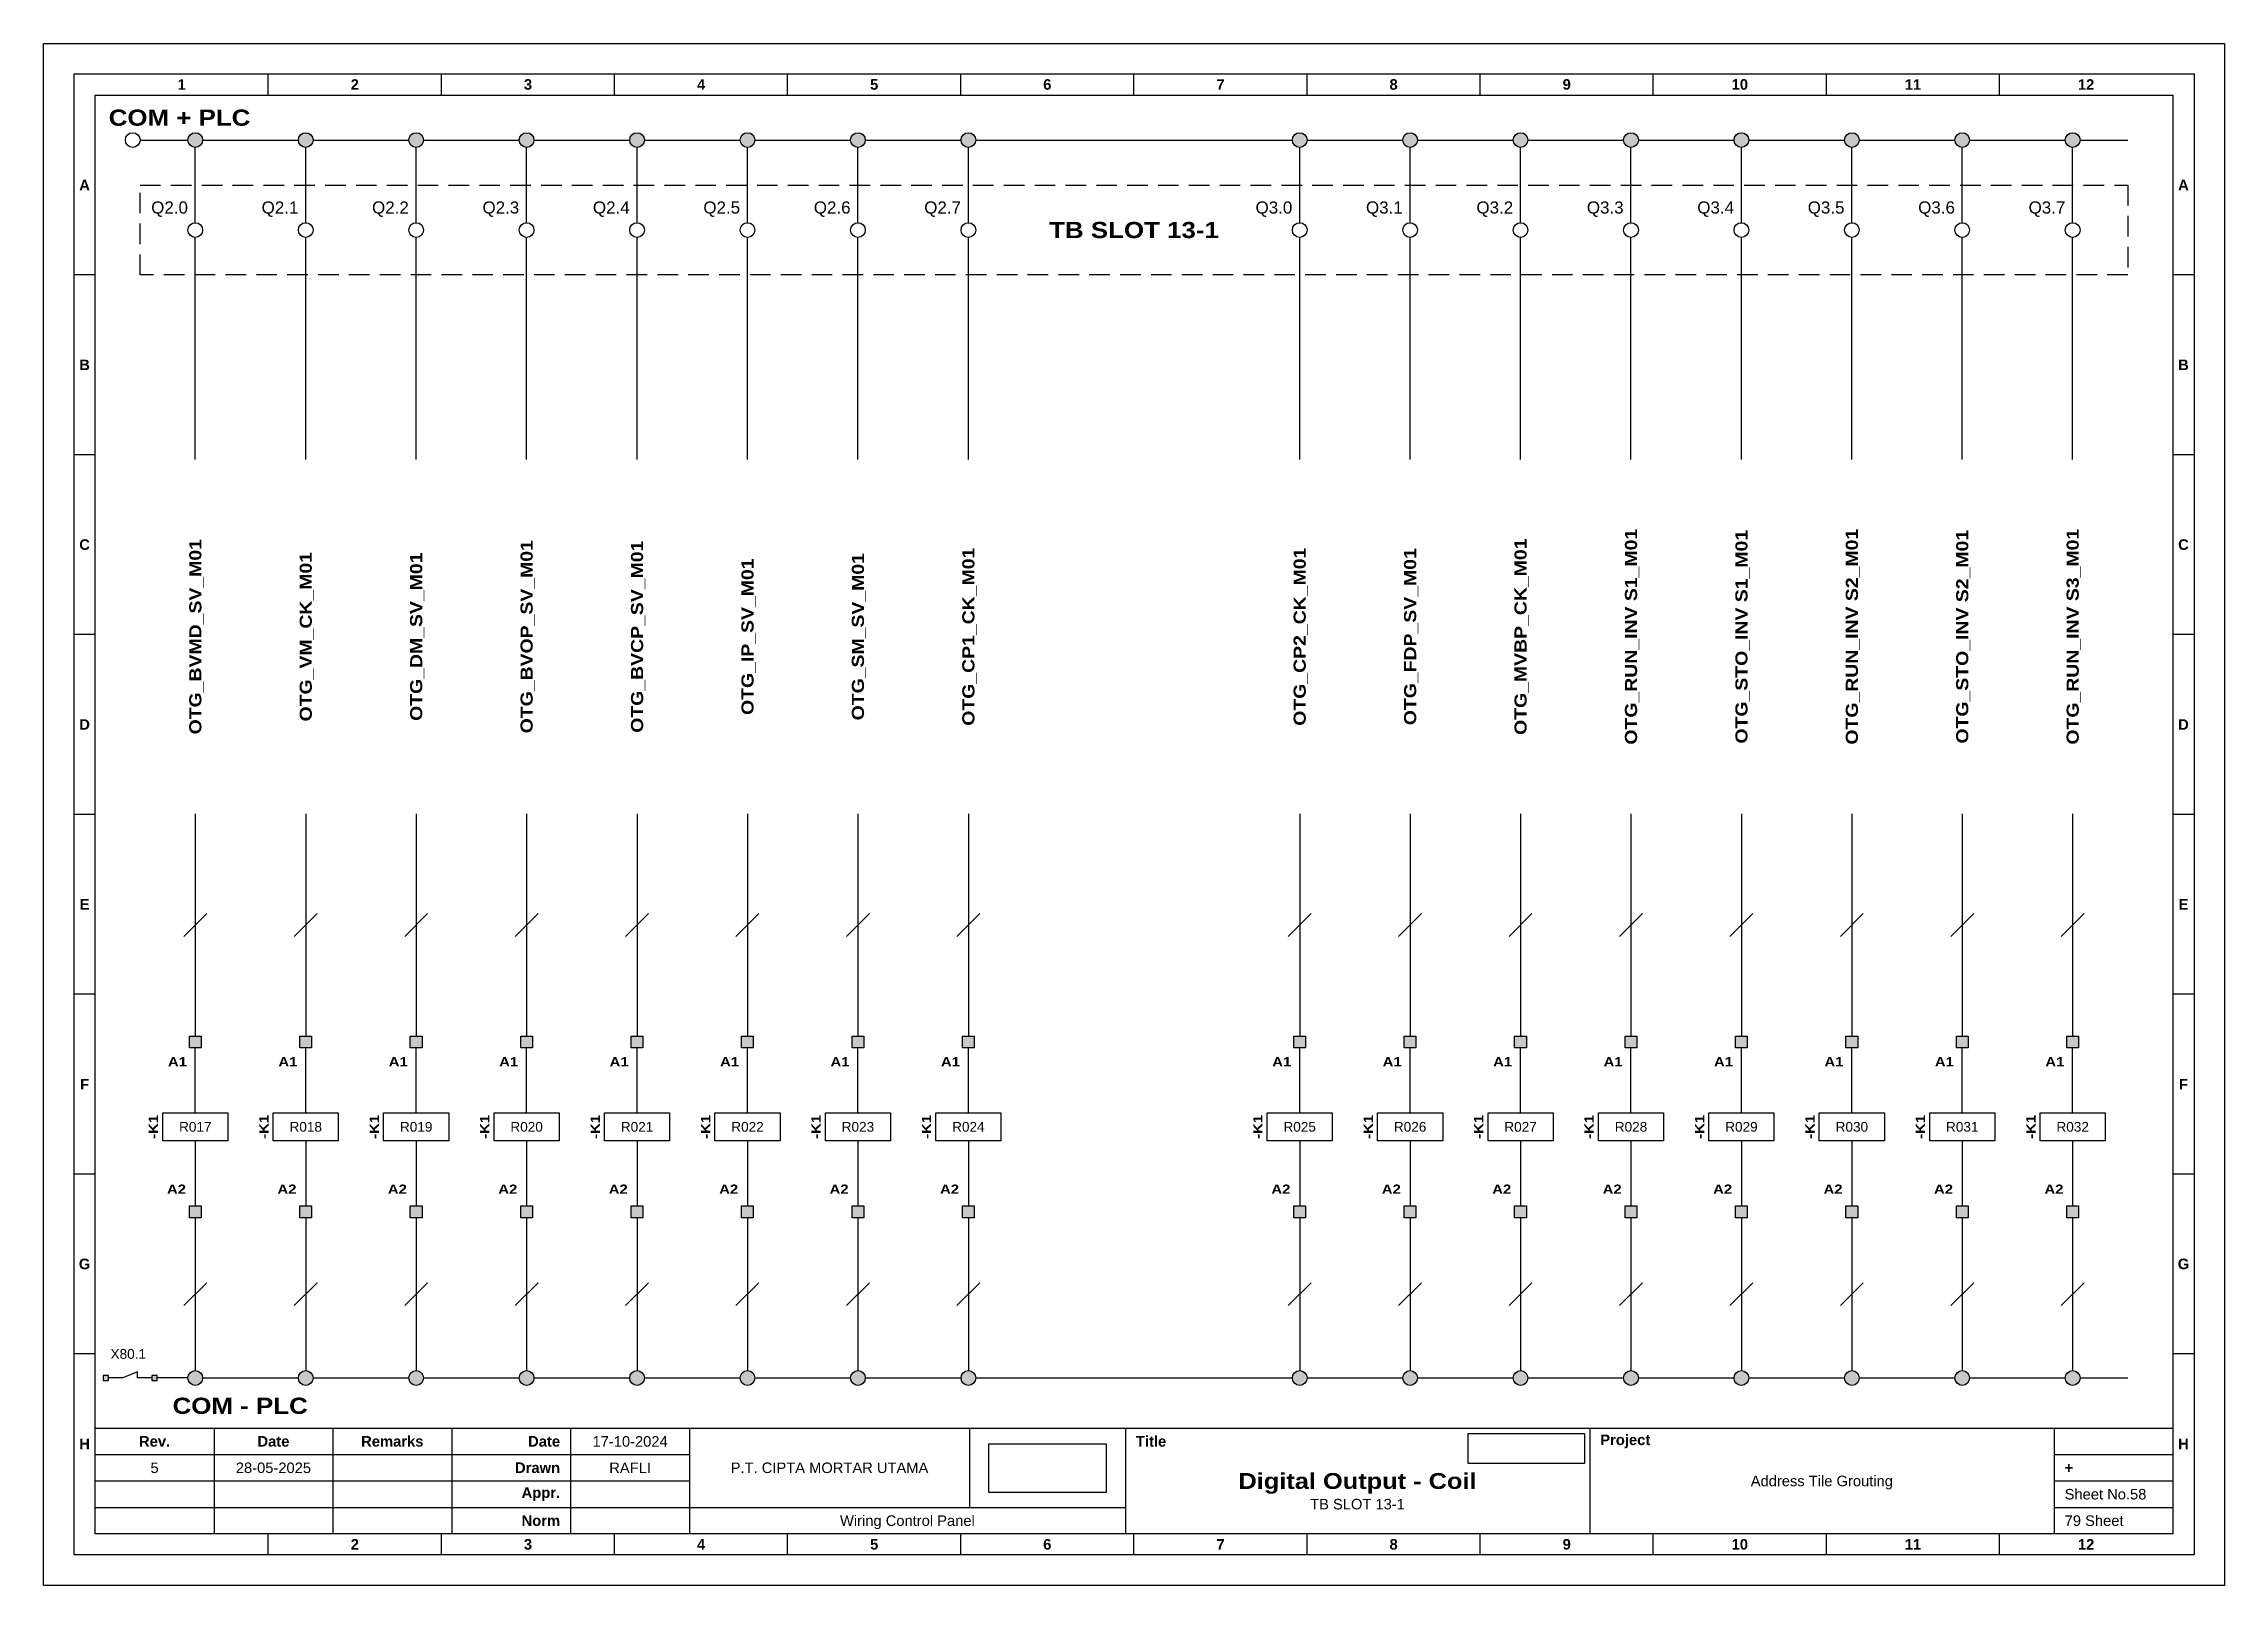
# Model space of a CAD drawing. Header units: millimetres. Extents: x 1018 to 2216, y 1079 to 1731.
# Drawn here: x 1327.2 to 1596.6, y 1540.7 to 1731.1 of the extents above; entities that cross this region are included whole.
import ezdxf
from ezdxf.enums import TextEntityAlignment as Align

# ---------------------------------------------------------------- set-up
doc = ezdxf.new("R2010")
doc.units = ezdxf.units.MM
doc.linetypes.add('HIDDEN', pattern=[9.525, 6.35, -3.175])
doc.styles.add('Bold', font='ariblk.ttf', dxfattribs={"height": 25.4})
doc.styles.get("Standard").update_dxf_attribs({"font": 'arial.ttf'})
picture_1 = doc.add_image_def('image1.png', size_in_pixel=(2048, 847))
picture_2 = doc.add_image_def('image2.png', size_in_pixel=(2092, 542))

msp = doc.modelspace()

# ---------------------------------------------------------------- texts
at = {"ltscale": 500, "style": 'Bold'}
for s, p in [('COM + PLC', (1335.25, 1721.97)), ('COM - PLC', (1343.14, 1562.88))]:
    msp.add_text(s, height=2, dxfattribs=at).set_placement(p, align=Align.MIDDLE_LEFT)
at = {"ltscale": 500}
for s, p in [('Q2.0', (1345.04, 1710.87)), ('Q2.1', (1358.68, 1710.87)), ('Q2.2', (1372.32, 1710.87)), ('Q2.3', (1385.96, 1710.87)), ('Q2.4', (1399.6, 1710.87)), ('Q2.5', (1413.24, 1710.87)), ('Q2.6', (1426.88, 1710.87)), ('Q2.7', (1440.52, 1710.87)), ('Q3.0', (1481.44, 1710.87)), ('Q3.1', (1495.08, 1710.87)), ('Q3.2', (1508.72, 1710.87)), ('Q3.3', (1522.36, 1710.87)), ('Q3.4', (1536, 1710.87)), ('Q3.5', (1549.64, 1710.87)), ('Q3.6', (1563.28, 1710.87)), ('Q3.7', (1576.92, 1710.87))]:
    msp.add_text(s, height=1.5, dxfattribs=at).set_placement(p, align=Align.MIDDLE_RIGHT)
at = {"ltscale": 500, "style": 'Bold'}
msp.add_text('TB SLOT 13-1', height=2, dxfattribs=at).set_placement((1461.89, 1708.09), align=Align.MIDDLE_CENTER)
for s, height, p in [('OTG_RUN_INV S1_M01', 1.5, (1523.27, 1657.86)), ('OTG_STO_INV S1_M01', 1.5, (1536.91, 1657.86)), ('OTG_RUN_INV S2_M01', 1.5, (1550.55, 1657.86)), ('OTG_STO_INV S2_M01', 1.5, (1564.18, 1657.86)), ('OTG_RUN_INV S3_M01', 1.5, (1577.82, 1657.86)), ('OTG_BVMD_SV_M01', 1.5, (1345.95, 1657.86)), ('OTG_VM_CK_M01', 1.5, (1359.59, 1657.86)), ('OTG_DM_SV_M01', 1.5, (1373.23, 1657.86)), ('OTG_BVOP_SV_M01', 1.5, (1386.87, 1657.86)), ('OTG_BVCP_SV_M01', 1.5, (1400.51, 1657.86)), ('OTG_IP_SV_M01', 1.5, (1414.15, 1657.86)), ('OTG_SM_SV_M01', 1.5, (1427.79, 1657.86)), ('OTG_CP1_CK_M01', 1.5, (1441.43, 1657.86)), ('OTG_CP2_CK_M01', 1.5, (1482.35, 1657.86)), ('OTG_FDP_SV_M01', 1.5, (1495.99, 1657.86)), ('OTG_MVBP_CK_M01', 1.5, (1509.63, 1657.86)), ('-K1', 1.149, (1340.78, 1597.33)), ('-K1', 1.149, (1354.42, 1597.33)), ('-K1', 1.149, (1368.06, 1597.33)), ('-K1', 1.149, (1381.7, 1597.33)), ('-K1', 1.149, (1395.34, 1597.33)), ('-K1', 1.149, (1408.98, 1597.33)), ('-K1', 1.149, (1422.62, 1597.33)), ('-K1', 1.149, (1436.26, 1597.33)), ('-K1', 1.149, (1477.18, 1597.33)), ('-K1', 1.149, (1490.82, 1597.33)), ('-K1', 1.149, (1504.46, 1597.33)), ('-K1', 1.149, (1518.1, 1597.33)), ('-K1', 1.149, (1531.74, 1597.33)), ('-K1', 1.149, (1545.38, 1597.33)), ('-K1', 1.149, (1559.02, 1597.33)), ('-K1', 1.149, (1572.66, 1597.33))]:
    msp.add_text(s, height=height, rotation=90, dxfattribs=at).set_placement(p, align=Align.MIDDLE_CENTER)
for p in [(1344.92, 1605.94), (1358.56, 1605.94), (1372.19, 1605.94), (1385.83, 1605.94), (1399.47, 1605.94), (1413.11, 1605.94), (1426.75, 1605.94), (1440.39, 1605.94), (1481.31, 1605.94), (1494.95, 1605.94), (1508.59, 1605.94), (1522.23, 1605.94), (1535.87, 1605.94), (1549.51, 1605.94), (1563.15, 1605.94), (1576.79, 1605.94)]:
    msp.add_text('A1', height=1.149, dxfattribs=at).set_placement(p, align=Align.TOP_RIGHT)
at = {"ltscale": 500}
for s, p in [('R017', (1345.95, 1597.33)), ('R018', (1359.59, 1597.33)), ('R019', (1373.23, 1597.33)), ('R020', (1386.87, 1597.33)), ('R021', (1400.51, 1597.33)), ('R022', (1414.15, 1597.33)), ('R023', (1427.79, 1597.33)), ('R024', (1441.43, 1597.33)), ('R025', (1482.35, 1597.33)), ('R026', (1495.99, 1597.33)), ('R027', (1509.63, 1597.33)), ('R028', (1523.27, 1597.33)), ('R029', (1536.91, 1597.33)), ('R030', (1550.55, 1597.33)), ('R031', (1564.18, 1597.33)), ('R032', (1577.82, 1597.33))]:
    msp.add_text(s, height=1.2, dxfattribs=at).set_placement(p, align=Align.MIDDLE_CENTER)
at = {"ltscale": 500, "style": 'Bold'}
for p in [(1344.8, 1588.71), (1358.44, 1588.71), (1372.08, 1588.71), (1385.72, 1588.71), (1399.36, 1588.71), (1413, 1588.71), (1426.64, 1588.71), (1440.28, 1588.71), (1481.2, 1588.71), (1494.84, 1588.71), (1508.48, 1588.71), (1522.12, 1588.71), (1535.76, 1588.71), (1549.4, 1588.71), (1563.04, 1588.71), (1576.68, 1588.71)]:
    msp.add_text('A2', height=1.149, dxfattribs=at).set_placement(p, align=Align.BOTTOM_RIGHT)
at = {"ltscale": 500}
msp.add_text('X80.1', height=1.2, dxfattribs=at).set_placement((1335.48, 1569.28), align=Align.MIDDLE_LEFT)

# ---------------------------------------------------------------- blocks, each defined once
blk = doc.blocks.new('KOP MU PROJECT')
at = {"color": 6, "ltscale": 50}
for p, q in [((27.74, 184.05), (27.74, 186.66)), ((49.13, 184.05), (49.13, 186.66)), ((70.51, 184.05), (70.51, 186.66)), ((91.89, 184.05), (91.89, 186.66)), ((113.27, 184.05), (113.27, 186.66)), ((134.66, 184.05), (134.66, 186.66)), ((156.04, 184.05), (156.04, 186.66)), ((177.42, 184.05), (177.42, 186.66)), ((198.8, 184.05), (198.8, 186.66)), ((220.19, 184.05), (220.19, 186.66)), ((241.57, 184.05), (241.57, 186.66)), ((6.36, 161.84), (3.75, 161.84)), ((265.59, 161.84), (262.98, 161.84)), ((6.36, 139.63), (3.75, 139.63)), ((265.59, 139.63), (262.98, 139.63)), ((6.36, 117.42), (3.75, 117.42)), ((265.59, 117.42), (262.98, 117.42)), ((6.36, 95.22), (3.75, 95.22)), ((265.59, 95.22), (262.98, 95.22)), ((6.36, 73.01), (3.75, 73.01)), ((265.59, 73.01), (262.98, 73.01)), ((6.36, 50.8), (3.75, 50.8)), ((265.59, 50.8), (262.98, 50.8)), ((6.36, 28.59), (3.75, 28.59)), ((265.59, 28.59), (262.98, 28.59)), ((27.74, 3.75), (27.74, 6.36)), ((49.13, 3.75), (49.13, 6.36)), ((70.51, 3.75), (70.51, 6.36)), ((91.89, 3.75), (91.89, 6.36)), ((113.27, 3.75), (113.27, 6.36)), ((134.66, 3.75), (134.66, 6.36)), ((156.04, 3.75), (156.04, 6.36)), ((177.42, 3.75), (177.42, 6.36)), ((198.8, 3.75), (198.8, 6.36)), ((220.19, 3.75), (220.19, 6.36)), ((241.57, 3.75), (241.57, 6.36))]:
    blk.add_line(p, q, dxfattribs=at)
at = {"ltscale": 50}
for p, q in [((6.36, 19.41), (262.98, 19.41)), ((21.04, 19.41), (21.04, 6.36)), ((35.72, 19.41), (35.72, 6.36)), ((50.41, 19.41), (50.41, 6.36)), ((65.09, 19.41), (65.09, 6.36)), ((79.77, 19.41), (79.77, 6.36)), ((114.35, 19.41), (114.35, 9.62)), ((133.6, 19.41), (133.6, 6.36)), ((190.95, 19.41), (190.95, 6.36)), ((248.3, 19.41), (248.3, 6.36)), ((6.36, 16.15), (79.77, 16.15)), ((248.3, 16.15), (262.98, 16.15)), ((6.36, 12.89), (79.77, 12.89)), ((248.3, 12.89), (262.98, 12.89)), ((6.36, 9.62), (133.6, 9.62)), ((248.3, 9.62), (262.98, 9.62))]:
    blk.add_line(p, q, dxfattribs=at)
at = {"color": 1, "ltscale": 50}
blk.add_lwpolyline([(269.34, 0), (0, 0), (0, 190.41), (269.34, 190.41)], close=True, dxfattribs=at)
at = {"color": 6, "ltscale": 50}
for points in [[(265.59, 3.75), (3.75, 3.75), (3.75, 186.66), (265.59, 186.66)], [(262.98, 6.36), (6.36, 6.36), (6.36, 184.05), (262.98, 184.05)]]:
    blk.add_lwpolyline(points, close=True, dxfattribs=at)
at = {"ltscale": 50, "char_height": 1.305, "attachment_point": 4}
for s, width, heights, insert in [('\\pxqc;{\\fArial|b1|i0|c0|p34;1}', 21.3825, [2.51], (6.36, 185.36)), ('\\pxqc;{\\fArial|b1|i0|c0|p34;2}', 21.3825, [2.51], (27.74, 185.36)), ('\\pxqc;{\\fArial|b1|i0|c0|p34;3}', 21.3825, [2.51], (49.13, 185.36)), ('\\pxqc;{\\fArial|b1|i0|c0|p34;4}', 21.3825, [2.51], (70.51, 185.36)), ('\\pxqc;{\\fArial|b1|i0|c0|p34;5}', 21.3825, [2.51], (91.89, 185.36)), ('\\pxqc;{\\fArial|b1|i0|c0|p34;6}', 21.3825, [2.51], (113.27, 185.36)), ('\\pxqc;{\\fArial|b1|i0|c0|p34;7}', 21.3825, [2.51], (134.66, 185.36)), ('\\pxqc;{\\fArial|b1|i0|c0|p34;8}', 21.3825, [2.51], (156.04, 185.36)), ('\\pxqc;{\\fArial|b1|i0|c0|p34;9}', 21.3825, [2.51], (177.42, 185.36)), ('\\pxqc;{\\fArial|b1|i0|c0|p34;10}', 21.3825, [2.51], (198.8, 185.36)), ('\\pxqc;{\\fArial|b1|i0|c0|p34;11}', 21.3825, [2.51], (220.19, 185.36)), ('\\pxqc;{\\fArial|b1|i0|c0|p34;12}', 21.3825, [2.51], (241.57, 185.36)), ('\\pxqc;{\\fArial|b1|i0|c0|p34;A}', 2.61, [2.51], (3.75, 172.95)), ('\\pxqc;{\\fArial|b1|i0|c0|p34;A}', 2.61, [2.51], (262.98, 172.95)), ('\\pxqc;{\\fArial|b1|i0|c0|p34;B}', 2.61, [2.51], (3.75, 150.74)), ('\\pxqc;{\\fArial|b1|i0|c0|p34;B}', 2.61, [2.51], (262.98, 150.74)), ('\\pxqc;{\\fArial|b1|i0|c0|p34;C}', 2.61, [2.51], (3.75, 128.53)), ('\\pxqc;{\\fArial|b1|i0|c0|p34;C}', 2.61, [2.51], (262.98, 128.53)), ('\\pxqc;{\\fArial|b1|i0|c0|p34;D}', 2.61, [2.51], (3.75, 106.32)), ('\\pxqc;{\\fArial|b1|i0|c0|p34;D}', 2.61, [2.51], (262.98, 106.32)), ('\\pxqc;{\\fArial|b1|i0|c0|p34;E}', 2.61, [2.51], (3.75, 84.11)), ('\\pxqc;{\\fArial|b1|i0|c0|p34;E}', 2.61, [2.51], (262.98, 84.11)), ('\\pxqc;{\\fArial|b1|i0|c0|p34;F}', 2.61, [2.51], (3.75, 61.9)), ('\\pxqc;{\\fArial|b1|i0|c0|p34;F}', 2.61, [2.51], (262.98, 61.9)), ('\\pxqc;{\\fArial|b1|i0|c0|p34;G}', 2.61, [2.51], (3.75, 39.69)), ('\\pxqc;{\\fArial|b1|i0|c0|p34;G}', 2.61, [2.51], (262.98, 39.69)), ('\\pxqc;{\\fArial|b1|i0|c0|p34;H}', 2.61, [2.51], (3.75, 17.47)), ('\\pxqc;{\\fArial|b1|i0|c0|p34;Rev.}', 14.6811, [2.88], (6.36, 17.78)), ('\\pxqc;{\\fArial|b1|i0|c0|p34;Date}', 14.6811, [2.88], (21.04, 17.78)), ('\\pxqc;{\\fArial|b1|i0|c0|p34;Remarks}', 14.6811, [2.88], (35.72, 17.78)), ('\\pxqr;{\\fArial|b1|i0|c0|p34;Date}', 13.3761, [2.88], (50.41, 17.78)), ('\\pxql;{\\fArial|b1|i0|c0|p34;Title}', 50.2419, [2.88], (134.9, 17.78)), ('\\pxql;{\\fArial|b1|i0|c0|p34;Project}', 50.2419, [2.88], (192.25, 17.78)), ('\\pxqc;{\\fArial|b1|i0|c0|p34;H}', 2.61, [2.51], (262.98, 17.47)), ('\\pxqr;{\\fArial|b1|i0|c0|p34;Drawn}', 13.3761, [2.88], (50.41, 14.52)), ('\\pxql;{\\fArial|b1|i0|c0|p34;+}', 14.6811, [2.88], (249.61, 14.52)), ('\\pxqr;{\\fArial|b1|i0|c0|p34;Appr.}', 13.3761, [2.88], (50.41, 11.26)), ('\\pxqr;{\\fArial|b1|i0|c0|p34;Norm}', 13.3761, [2.88], (50.41, 7.99)), ('\\pxqc;{\\fArial|b1|i0|c0|p34;2}', 21.3825, [2.51], (27.74, 5.06)), ('\\pxqc;{\\fArial|b1|i0|c0|p34;3}', 21.3825, [2.51], (49.13, 5.06)), ('\\pxqc;{\\fArial|b1|i0|c0|p34;4}', 21.3825, [2.51], (70.51, 5.06)), ('\\pxqc;{\\fArial|b1|i0|c0|p34;5}', 21.3825, [2.51], (91.89, 5.06)), ('\\pxqc;{\\fArial|b1|i0|c0|p34;6}', 21.3825, [2.51], (113.27, 5.06)), ('\\pxqc;{\\fArial|b1|i0|c0|p34;7}', 21.3825, [2.51], (134.66, 5.06)), ('\\pxqc;{\\fArial|b1|i0|c0|p34;8}', 21.3825, [2.51], (156.04, 5.06)), ('\\pxqc;{\\fArial|b1|i0|c0|p34;9}', 21.3825, [2.51], (177.42, 5.06)), ('\\pxqc;{\\fArial|b1|i0|c0|p34;10}', 21.3825, [2.51], (198.8, 5.06)), ('\\pxqc;{\\fArial|b1|i0|c0|p34;11}', 21.3825, [2.51], (220.19, 5.06)), ('\\pxqc;{\\fArial|b1|i0|c0|p34;12}', 21.3825, [2.51], (241.57, 5.06))]:
    blk.add_mtext_dynamic_manual_height_columns(s, width=width, gutter_width=0.0326, heights=heights, dxfattribs=dict(at, insert=insert))
at = {"ltscale": 50}
for tag, p in [('DATECREATED', (72.43, 17.78)), ('REV', (13.7, 14.52)), ('REVDATE', (28.38, 14.52)), ('REMARKS', (43.06, 14.52)), ('DRAWN', (72.43, 14.52)), ('COMPANY', (97.06, 14.52)), ('PROJECT', (219.62, 12.89)), ('APPR', (72.43, 11.26)), ('NORM', (72.43, 7.99)), ('DRAWINGCATEGORY', (106.68, 7.99)), ('DESCRIPTION', (162.27, 10.03))]:
    blk.add_attdef(tag, text='', height=1.3, dxfattribs=at).set_placement(p, align=Align.MIDDLE_CENTER)
at = {"ltscale": 50, "style": 'Bold'}
blk.add_attdef('TITLE', text='', height=1.96, dxfattribs=at).set_placement((162.27, 12.89), align=Align.MIDDLE_CENTER)
at = {"ltscale": 50}
for tag, p in [('SHEETNUMBER', (249.61, 11.26)), ('TOTALSHEET', (249.61, 7.99))]:
    blk.add_attdef(tag, text='', height=1.3, dxfattribs=at).set_placement(p, align=Align.MIDDLE_LEFT)
image = blk.add_image(picture_1, insert=(116.72, 11.48), size_in_units=(14.5, 6), dxfattribs=at)
image.dxf.flags = 15
image = blk.add_image(picture_2, insert=(175.94, 15.04), size_in_units=(14.36, 3.72), dxfattribs=at)
image.dxf.flags = 15

# ---------------------------------------------------------------- hatches: boundary and pattern name
at = {"true_color": 0x105689}
h = msp.add_hatch(color=146, dxfattribs=at)
h.dxf.hatch_style = 1
h.paths.add_polyline_path([(1578.73, 1719.2, 1), (1576.92, 1719.2, 1)])
h.paths.add_polyline_path([(1563.28, 1719.2, 1), (1565.09, 1719.2, 1)])
h.paths.add_polyline_path([(1549.64, 1719.2, 1), (1551.45, 1719.2, 1)])
h.paths.add_polyline_path([(1537.81, 1719.2, 1), (1536, 1719.2, 1)])
h.paths.add_polyline_path([(1524.17, 1719.2, 1), (1522.36, 1719.2, 1)])
h.paths.add_polyline_path([(1510.53, 1719.2, 1), (1508.72, 1719.2, 1)])
h.paths.add_polyline_path([(1496.89, 1719.2, 1), (1495.08, 1719.2, 1)])
h.paths.add_polyline_path([(1483.25, 1719.2, 1), (1481.44, 1719.2, 1)])
h.paths.add_polyline_path([(1442.33, 1719.2, 1), (1440.52, 1719.2, 1)])
h.paths.add_polyline_path([(1428.69, 1719.2, 1), (1426.88, 1719.2, 1)])
h.paths.add_polyline_path([(1415.05, 1719.2, 1), (1413.24, 1719.2, 1)])
h.paths.add_polyline_path([(1401.41, 1719.2, 1), (1399.6, 1719.2, 1)])
h.paths.add_polyline_path([(1385.96, 1719.2, 1), (1387.78, 1719.2, 1)])
h.paths.add_polyline_path([(1374.14, 1719.2, 1), (1372.32, 1719.2, 1)])
h.paths.add_polyline_path([(1358.68, 1719.2, 1), (1360.5, 1719.2, 1)])
h.paths.add_polyline_path([(1346.86, 1719.2, 1), (1345.04, 1719.2, 1)])
h = msp.add_hatch(color=256)
h.dxf.hatch_style = 1
h.paths.add_polyline_path([(1346.67, 1607.09), (1346.67, 1608.54), (1345.22, 1608.54), (1345.22, 1607.09)])
h.paths.add_polyline_path([(1345.22, 1586.11), (1346.67, 1586.11), (1346.67, 1587.56), (1345.22, 1587.56)])
h = msp.add_hatch(color=256)
h.dxf.hatch_style = 1
h.paths.add_polyline_path([(1360.31, 1607.09), (1360.31, 1608.54), (1358.86, 1608.54), (1358.86, 1607.09)])
h.paths.add_polyline_path([(1358.86, 1586.11), (1360.31, 1586.11), (1360.31, 1587.56), (1358.86, 1587.56)])
h = msp.add_hatch(color=256)
h.dxf.hatch_style = 1
h.paths.add_polyline_path([(1373.95, 1607.09), (1373.95, 1608.54), (1372.5, 1608.54), (1372.5, 1607.09)])
h.paths.add_polyline_path([(1372.5, 1586.11), (1373.95, 1586.11), (1373.95, 1587.56), (1372.5, 1587.56)])
h = msp.add_hatch(color=256)
h.dxf.hatch_style = 1
h.paths.add_polyline_path([(1387.59, 1607.09), (1387.59, 1608.54), (1386.14, 1608.54), (1386.14, 1607.09)])
h.paths.add_polyline_path([(1386.14, 1586.11), (1387.59, 1586.11), (1387.59, 1587.56), (1386.14, 1587.56)])
h = msp.add_hatch(color=256)
h.dxf.hatch_style = 1
h.paths.add_polyline_path([(1401.23, 1607.09), (1401.23, 1608.54), (1399.78, 1608.54), (1399.78, 1607.09)])
h.paths.add_polyline_path([(1399.78, 1586.11), (1401.23, 1586.11), (1401.23, 1587.56), (1399.78, 1587.56)])
h = msp.add_hatch(color=256)
h.dxf.hatch_style = 1
h.paths.add_polyline_path([(1414.87, 1607.09), (1414.87, 1608.54), (1413.42, 1608.54), (1413.42, 1607.09)])
h.paths.add_polyline_path([(1413.42, 1586.11), (1414.87, 1586.11), (1414.87, 1587.56), (1413.42, 1587.56)])
h = msp.add_hatch(color=256)
h.dxf.hatch_style = 1
h.paths.add_polyline_path([(1428.51, 1607.09), (1428.51, 1608.54), (1427.06, 1608.54), (1427.06, 1607.09)])
h.paths.add_polyline_path([(1427.06, 1586.11), (1428.51, 1586.11), (1428.51, 1587.56), (1427.06, 1587.56)])
h = msp.add_hatch(color=256)
h.dxf.hatch_style = 1
h.paths.add_polyline_path([(1442.15, 1607.09), (1442.15, 1608.54), (1440.7, 1608.54), (1440.7, 1607.09)])
h.paths.add_polyline_path([(1440.7, 1586.11), (1442.15, 1586.11), (1442.15, 1587.56), (1440.7, 1587.56)])
h = msp.add_hatch(color=256)
h.dxf.hatch_style = 1
h.paths.add_polyline_path([(1483.07, 1607.09), (1483.07, 1608.54), (1481.62, 1608.54), (1481.62, 1607.09)])
h.paths.add_polyline_path([(1481.62, 1586.11), (1483.07, 1586.11), (1483.07, 1587.56), (1481.62, 1587.56)])
h = msp.add_hatch(color=256)
h.dxf.hatch_style = 1
h.paths.add_polyline_path([(1496.71, 1607.09), (1496.71, 1608.54), (1495.26, 1608.54), (1495.26, 1607.09)])
h.paths.add_polyline_path([(1495.26, 1586.11), (1496.71, 1586.11), (1496.71, 1587.56), (1495.26, 1587.56)])
h = msp.add_hatch(color=256)
h.dxf.hatch_style = 1
h.paths.add_polyline_path([(1510.35, 1607.09), (1510.35, 1608.54), (1508.9, 1608.54), (1508.9, 1607.09)])
h.paths.add_polyline_path([(1508.9, 1586.11), (1510.35, 1586.11), (1510.35, 1587.56), (1508.9, 1587.56)])
h = msp.add_hatch(color=256)
h.dxf.hatch_style = 1
h.paths.add_polyline_path([(1523.99, 1607.09), (1523.99, 1608.54), (1522.54, 1608.54), (1522.54, 1607.09)])
h.paths.add_polyline_path([(1522.54, 1586.11), (1523.99, 1586.11), (1523.99, 1587.56), (1522.54, 1587.56)])
h = msp.add_hatch(color=256)
h.dxf.hatch_style = 1
h.paths.add_polyline_path([(1537.63, 1607.09), (1537.63, 1608.54), (1536.18, 1608.54), (1536.18, 1607.09)])
h.paths.add_polyline_path([(1536.18, 1586.11), (1537.63, 1586.11), (1537.63, 1587.56), (1536.18, 1587.56)])
h = msp.add_hatch(color=256)
h.dxf.hatch_style = 1
h.paths.add_polyline_path([(1551.27, 1607.09), (1551.27, 1608.54), (1549.82, 1608.54), (1549.82, 1607.09)])
h.paths.add_polyline_path([(1549.82, 1586.11), (1551.27, 1586.11), (1551.27, 1587.56), (1549.82, 1587.56)])
h = msp.add_hatch(color=256)
h.dxf.hatch_style = 1
h.paths.add_polyline_path([(1564.91, 1607.09), (1564.91, 1608.54), (1563.46, 1608.54), (1563.46, 1607.09)])
h.paths.add_polyline_path([(1563.46, 1586.11), (1564.91, 1586.11), (1564.91, 1587.56), (1563.46, 1587.56)])
h = msp.add_hatch(color=256)
h.dxf.hatch_style = 1
h.paths.add_polyline_path([(1578.55, 1607.09), (1578.55, 1608.54), (1577.1, 1608.54), (1577.1, 1607.09)])
h.paths.add_polyline_path([(1577.1, 1586.11), (1578.55, 1586.11), (1578.55, 1587.56), (1577.1, 1587.56)])
h = msp.add_hatch(color=256)
h.dxf.hatch_style = 1
h.paths.add_polyline_path([(1341.24, 1566.63), (1340.6, 1566.63), (1340.6, 1565.99), (1341.24, 1565.99)])
h.paths.add_polyline_path([(1334.58, 1566.63), (1334.58, 1565.99), (1335.22, 1565.99), (1335.22, 1566.63)])
h = msp.add_hatch(color=146, dxfattribs=at)
h.dxf.hatch_style = 1
h.paths.add_polyline_path([(1578.73, 1566.31, 1), (1576.92, 1566.31, 1)])
h.paths.add_polyline_path([(1563.28, 1566.31, 1), (1565.09, 1566.31, 1)])
h.paths.add_polyline_path([(1549.64, 1566.31, 1), (1551.45, 1566.31, 1)])
h.paths.add_polyline_path([(1537.81, 1566.31, 1), (1536, 1566.31, 1)])
h.paths.add_polyline_path([(1524.17, 1566.31, 1), (1522.36, 1566.31, 1)])
h.paths.add_polyline_path([(1510.53, 1566.31, 1), (1508.72, 1566.31, 1)])
h.paths.add_polyline_path([(1496.89, 1566.31, 1), (1495.08, 1566.31, 1)])
h.paths.add_polyline_path([(1483.25, 1566.31, 1), (1481.44, 1566.31, 1)])
h.paths.add_polyline_path([(1442.33, 1566.31, 1), (1440.52, 1566.31, 1)])
h.paths.add_polyline_path([(1428.69, 1566.31, 1), (1426.88, 1566.31, 1)])
h.paths.add_polyline_path([(1415.05, 1566.31, 1), (1413.24, 1566.31, 1)])
h.paths.add_polyline_path([(1401.41, 1566.31, 1), (1399.6, 1566.31, 1)])
h.paths.add_polyline_path([(1385.96, 1566.31, 1), (1387.78, 1566.31, 1)])
h.paths.add_polyline_path([(1374.14, 1566.31, 1), (1372.32, 1566.31, 1)])
h.paths.add_polyline_path([(1358.68, 1566.31, 1), (1360.5, 1566.31, 1)])
h.paths.add_polyline_path([(1346.86, 1566.31, 1), (1345.04, 1566.31, 1)])

# ---------------------------------------------------------------- linework, layer by layer
at = {"color": 146, "true_color": 0x105689}
for p, q in [((1339.13, 1719.2), (1345.04, 1719.2)), ((1346.86, 1719.2), (1358.68, 1719.2)), ((1360.5, 1719.2), (1372.32, 1719.2)), ((1374.14, 1719.2), (1385.96, 1719.2)), ((1387.78, 1719.2), (1399.6, 1719.2)), ((1401.41, 1719.2), (1413.24, 1719.2)), ((1415.05, 1719.2), (1426.88, 1719.2)), ((1428.69, 1719.2), (1440.52, 1719.2)), ((1442.33, 1719.2), (1481.44, 1719.2)), ((1483.25, 1719.2), (1495.08, 1719.2)), ((1496.89, 1719.2), (1508.72, 1719.2)), ((1510.53, 1719.2), (1522.36, 1719.2)), ((1524.17, 1719.2), (1536, 1719.2)), ((1537.81, 1719.2), (1549.64, 1719.2)), ((1551.45, 1719.2), (1563.28, 1719.2)), ((1565.09, 1719.2), (1576.92, 1719.2)), ((1578.73, 1719.2), (1584.64, 1719.2)), ((1345.95, 1709), (1345.95, 1718.29)), ((1359.59, 1709), (1359.59, 1718.29)), ((1373.23, 1709), (1373.23, 1718.29)), ((1386.87, 1709), (1386.87, 1718.29)), ((1400.51, 1709), (1400.51, 1718.29)), ((1414.15, 1709), (1414.15, 1718.29)), ((1427.79, 1709), (1427.79, 1718.29)), ((1441.43, 1709), (1441.43, 1718.29)), ((1482.35, 1709), (1482.35, 1718.29)), ((1495.99, 1709), (1495.99, 1718.29)), ((1509.63, 1709), (1509.63, 1718.29)), ((1523.27, 1709), (1523.27, 1718.29)), ((1536.91, 1709), (1536.91, 1718.29)), ((1550.55, 1709), (1550.55, 1718.29)), ((1564.18, 1709), (1564.18, 1718.29)), ((1577.82, 1709), (1577.82, 1718.29)), ((1345.95, 1679.75), (1345.95, 1707.19)), ((1359.59, 1679.75), (1359.59, 1707.19)), ((1373.23, 1679.75), (1373.23, 1707.19)), ((1386.87, 1679.75), (1386.87, 1707.19)), ((1400.51, 1679.75), (1400.51, 1707.19)), ((1414.15, 1679.75), (1414.15, 1707.19)), ((1427.79, 1679.75), (1427.79, 1707.19)), ((1441.43, 1679.75), (1441.43, 1707.19)), ((1482.35, 1679.75), (1482.35, 1707.19)), ((1495.99, 1679.75), (1495.99, 1707.19)), ((1509.63, 1679.75), (1509.63, 1707.19)), ((1523.27, 1679.75), (1523.27, 1707.19)), ((1536.91, 1679.75), (1536.91, 1707.19)), ((1550.55, 1679.75), (1550.55, 1707.19)), ((1564.18, 1679.75), (1564.18, 1707.19)), ((1577.82, 1679.75), (1577.82, 1707.19)), ((1345.95, 1635.98), (1345.95, 1608.54)), ((1359.59, 1635.98), (1359.59, 1608.54)), ((1373.23, 1635.98), (1373.23, 1608.54)), ((1386.87, 1635.98), (1386.87, 1608.54)), ((1400.51, 1635.98), (1400.51, 1608.54)), ((1414.15, 1635.98), (1414.15, 1608.54)), ((1427.79, 1635.98), (1427.79, 1608.54)), ((1441.43, 1635.98), (1441.43, 1608.54)), ((1482.35, 1635.98), (1482.35, 1608.54)), ((1495.99, 1635.98), (1495.99, 1608.54)), ((1509.63, 1635.98), (1509.63, 1608.54)), ((1523.27, 1635.98), (1523.27, 1608.54)), ((1536.91, 1635.98), (1536.91, 1608.54)), ((1550.55, 1635.98), (1550.55, 1608.54)), ((1564.18, 1635.98), (1564.18, 1608.54)), ((1577.82, 1635.98), (1577.82, 1608.54)), ((1344.53, 1620.85), (1347.36, 1623.68)), ((1358.17, 1620.85), (1361, 1623.68)), ((1371.81, 1620.85), (1374.64, 1623.68)), ((1385.45, 1620.85), (1388.28, 1623.68)), ((1399.09, 1620.85), (1401.92, 1623.68)), ((1412.73, 1620.85), (1415.56, 1623.68)), ((1426.37, 1620.85), (1429.2, 1623.68)), ((1440.01, 1620.85), (1442.84, 1623.68)), ((1480.93, 1620.85), (1483.76, 1623.68)), ((1494.57, 1620.85), (1497.4, 1623.68)), ((1508.21, 1620.85), (1511.04, 1623.68)), ((1521.85, 1620.85), (1524.68, 1623.68)), ((1535.49, 1620.85), (1538.32, 1623.68)), ((1549.13, 1620.85), (1551.96, 1623.68)), ((1562.77, 1620.85), (1565.6, 1623.68)), ((1576.41, 1620.85), (1579.24, 1623.68)), ((1345.95, 1586.11), (1345.95, 1567.22)), ((1359.59, 1586.11), (1359.59, 1567.22)), ((1373.23, 1586.11), (1373.23, 1567.22)), ((1386.87, 1586.11), (1386.87, 1567.22)), ((1400.51, 1586.11), (1400.51, 1567.22)), ((1414.15, 1586.11), (1414.15, 1567.22)), ((1427.79, 1586.11), (1427.79, 1567.22)), ((1441.43, 1586.11), (1441.43, 1567.22)), ((1482.35, 1586.11), (1482.35, 1567.22)), ((1495.99, 1586.11), (1495.99, 1567.22)), ((1509.63, 1586.11), (1509.63, 1567.22)), ((1523.27, 1586.11), (1523.27, 1567.22)), ((1536.91, 1586.11), (1536.91, 1567.22)), ((1550.55, 1586.11), (1550.55, 1567.22)), ((1564.18, 1586.11), (1564.18, 1567.22)), ((1577.82, 1586.11), (1577.82, 1567.22)), ((1344.53, 1575.25), (1347.36, 1578.08)), ((1358.17, 1575.25), (1361, 1578.08)), ((1371.81, 1575.25), (1374.64, 1578.08)), ((1385.45, 1575.25), (1388.28, 1578.08)), ((1399.09, 1575.25), (1401.92, 1578.08)), ((1412.73, 1575.25), (1415.56, 1578.08)), ((1426.37, 1575.25), (1429.2, 1578.08)), ((1440.01, 1575.25), (1442.84, 1578.08)), ((1480.93, 1575.25), (1483.76, 1578.08)), ((1494.57, 1575.25), (1497.4, 1578.08)), ((1508.21, 1575.25), (1511.04, 1578.08)), ((1521.85, 1575.25), (1524.68, 1578.08)), ((1535.49, 1575.25), (1538.32, 1578.08)), ((1549.13, 1575.25), (1551.96, 1578.08)), ((1562.77, 1575.25), (1565.6, 1578.08)), ((1576.41, 1575.25), (1579.24, 1578.08)), ((1345.04, 1566.31), (1341.24, 1566.31)), ((1346.86, 1566.31), (1358.68, 1566.31)), ((1360.5, 1566.31), (1372.32, 1566.31)), ((1374.14, 1566.31), (1385.96, 1566.31)), ((1387.78, 1566.31), (1399.6, 1566.31)), ((1401.41, 1566.31), (1413.24, 1566.31)), ((1415.05, 1566.31), (1426.88, 1566.31)), ((1428.69, 1566.31), (1440.52, 1566.31)), ((1442.33, 1566.31), (1481.44, 1566.31)), ((1483.25, 1566.31), (1495.08, 1566.31)), ((1496.89, 1566.31), (1508.72, 1566.31)), ((1510.53, 1566.31), (1522.36, 1566.31)), ((1524.17, 1566.31), (1536, 1566.31)), ((1537.81, 1566.31), (1549.64, 1566.31)), ((1551.45, 1566.31), (1563.28, 1566.31)), ((1565.09, 1566.31), (1576.92, 1566.31)), ((1578.73, 1566.31), (1584.64, 1566.31))]:
    msp.add_line(p, q, dxfattribs=at)
at = {"ltscale": 50}
for p, q in [((1345.95, 1599.05), (1345.95, 1607.09)), ((1359.59, 1599.05), (1359.59, 1607.09)), ((1373.23, 1599.05), (1373.23, 1607.09)), ((1386.87, 1599.05), (1386.87, 1607.09)), ((1400.51, 1599.05), (1400.51, 1607.09)), ((1414.15, 1599.05), (1414.15, 1607.09)), ((1427.79, 1599.05), (1427.79, 1607.09)), ((1441.43, 1599.05), (1441.43, 1607.09)), ((1482.35, 1599.05), (1482.35, 1607.09)), ((1495.99, 1599.05), (1495.99, 1607.09)), ((1509.63, 1599.05), (1509.63, 1607.09)), ((1523.27, 1599.05), (1523.27, 1607.09)), ((1536.91, 1599.05), (1536.91, 1607.09)), ((1550.55, 1599.05), (1550.55, 1607.09)), ((1564.18, 1599.05), (1564.18, 1607.09)), ((1577.82, 1599.05), (1577.82, 1607.09)), ((1345.95, 1595.61), (1345.95, 1587.56)), ((1359.59, 1595.61), (1359.59, 1587.56)), ((1373.23, 1595.61), (1373.23, 1587.56)), ((1386.87, 1595.61), (1386.87, 1587.56)), ((1400.51, 1595.61), (1400.51, 1587.56)), ((1414.15, 1595.61), (1414.15, 1587.56)), ((1427.79, 1595.61), (1427.79, 1587.56)), ((1441.43, 1595.61), (1441.43, 1587.56)), ((1482.35, 1595.61), (1482.35, 1587.56)), ((1495.99, 1595.61), (1495.99, 1587.56)), ((1509.63, 1595.61), (1509.63, 1587.56)), ((1523.27, 1595.61), (1523.27, 1587.56)), ((1536.91, 1595.61), (1536.91, 1587.56)), ((1550.55, 1595.61), (1550.55, 1587.56)), ((1564.18, 1595.61), (1564.18, 1587.56)), ((1577.82, 1595.61), (1577.82, 1587.56)), ((1337.01, 1566.31), (1335.22, 1566.31)), ((1338.81, 1567.06), (1337.01, 1566.31)), ((1340.6, 1566.31), (1338.81, 1566.31))]:
    msp.add_line(p, q, dxfattribs=at)
msp.add_line((1338.81, 1566.31), (1338.81, 1567.06))
at = {"linetype": 'HIDDEN', "ltscale": 0.4}
msp.add_lwpolyline([(1339.13, 1713.64), (1584.64, 1713.64), (1584.64, 1702.54), (1339.13, 1702.54)], close=True, dxfattribs=at)
for points in [[(1345.22, 1608.54), (1346.67, 1608.54), (1346.67, 1607.09), (1345.22, 1607.09)], [(1358.86, 1608.54), (1360.31, 1608.54), (1360.31, 1607.09), (1358.86, 1607.09)], [(1372.5, 1608.54), (1373.95, 1608.54), (1373.95, 1607.09), (1372.5, 1607.09)], [(1386.14, 1608.54), (1387.59, 1608.54), (1387.59, 1607.09), (1386.14, 1607.09)], [(1399.78, 1608.54), (1401.23, 1608.54), (1401.23, 1607.09), (1399.78, 1607.09)], [(1413.42, 1608.54), (1414.87, 1608.54), (1414.87, 1607.09), (1413.42, 1607.09)], [(1427.06, 1608.54), (1428.51, 1608.54), (1428.51, 1607.09), (1427.06, 1607.09)], [(1440.7, 1608.54), (1442.15, 1608.54), (1442.15, 1607.09), (1440.7, 1607.09)], [(1481.62, 1608.54), (1483.07, 1608.54), (1483.07, 1607.09), (1481.62, 1607.09)], [(1495.26, 1608.54), (1496.71, 1608.54), (1496.71, 1607.09), (1495.26, 1607.09)], [(1508.9, 1608.54), (1510.35, 1608.54), (1510.35, 1607.09), (1508.9, 1607.09)], [(1522.54, 1608.54), (1523.99, 1608.54), (1523.99, 1607.09), (1522.54, 1607.09)], [(1536.18, 1608.54), (1537.63, 1608.54), (1537.63, 1607.09), (1536.18, 1607.09)], [(1549.82, 1608.54), (1551.27, 1608.54), (1551.27, 1607.09), (1549.82, 1607.09)], [(1563.46, 1608.54), (1564.91, 1608.54), (1564.91, 1607.09), (1563.46, 1607.09)], [(1577.1, 1608.54), (1578.55, 1608.54), (1578.55, 1607.09), (1577.1, 1607.09)], [(1345.22, 1587.56), (1346.67, 1587.56), (1346.67, 1586.11), (1345.22, 1586.11)], [(1358.86, 1587.56), (1360.31, 1587.56), (1360.31, 1586.11), (1358.86, 1586.11)], [(1372.5, 1587.56), (1373.95, 1587.56), (1373.95, 1586.11), (1372.5, 1586.11)], [(1386.14, 1587.56), (1387.59, 1587.56), (1387.59, 1586.11), (1386.14, 1586.11)], [(1399.78, 1587.56), (1401.23, 1587.56), (1401.23, 1586.11), (1399.78, 1586.11)], [(1413.42, 1587.56), (1414.87, 1587.56), (1414.87, 1586.11), (1413.42, 1586.11)], [(1427.06, 1587.56), (1428.51, 1587.56), (1428.51, 1586.11), (1427.06, 1586.11)], [(1440.7, 1587.56), (1442.15, 1587.56), (1442.15, 1586.11), (1440.7, 1586.11)], [(1481.62, 1587.56), (1483.07, 1587.56), (1483.07, 1586.11), (1481.62, 1586.11)], [(1495.26, 1587.56), (1496.71, 1587.56), (1496.71, 1586.11), (1495.26, 1586.11)], [(1508.9, 1587.56), (1510.35, 1587.56), (1510.35, 1586.11), (1508.9, 1586.11)], [(1522.54, 1587.56), (1523.99, 1587.56), (1523.99, 1586.11), (1522.54, 1586.11)], [(1536.18, 1587.56), (1537.63, 1587.56), (1537.63, 1586.11), (1536.18, 1586.11)], [(1549.82, 1587.56), (1551.27, 1587.56), (1551.27, 1586.11), (1549.82, 1586.11)], [(1563.46, 1587.56), (1564.91, 1587.56), (1564.91, 1586.11), (1563.46, 1586.11)], [(1577.1, 1587.56), (1578.55, 1587.56), (1578.55, 1586.11), (1577.1, 1586.11)]]:
    msp.add_lwpolyline(points, close=True)
at = {"ltscale": 50}
for points in [[(1341.93, 1599.05), (1349.97, 1599.05), (1349.97, 1595.61), (1341.93, 1595.61)], [(1355.57, 1599.05), (1363.61, 1599.05), (1363.61, 1595.61), (1355.57, 1595.61)], [(1369.21, 1599.05), (1377.25, 1599.05), (1377.25, 1595.61), (1369.21, 1595.61)], [(1382.85, 1599.05), (1390.89, 1599.05), (1390.89, 1595.61), (1382.85, 1595.61)], [(1396.49, 1599.05), (1404.53, 1599.05), (1404.53, 1595.61), (1396.49, 1595.61)], [(1410.13, 1599.05), (1418.17, 1599.05), (1418.17, 1595.61), (1410.13, 1595.61)], [(1423.77, 1599.05), (1431.81, 1599.05), (1431.81, 1595.61), (1423.77, 1595.61)], [(1437.41, 1599.05), (1445.45, 1599.05), (1445.45, 1595.61), (1437.41, 1595.61)], [(1478.33, 1599.05), (1486.37, 1599.05), (1486.37, 1595.61), (1478.33, 1595.61)], [(1491.97, 1599.05), (1500.01, 1599.05), (1500.01, 1595.61), (1491.97, 1595.61)], [(1505.61, 1599.05), (1513.65, 1599.05), (1513.65, 1595.61), (1505.61, 1595.61)], [(1519.25, 1599.05), (1527.29, 1599.05), (1527.29, 1595.61), (1519.25, 1595.61)], [(1532.88, 1599.05), (1540.93, 1599.05), (1540.93, 1595.61), (1532.88, 1595.61)], [(1546.52, 1599.05), (1554.57, 1599.05), (1554.57, 1595.61), (1546.52, 1595.61)], [(1560.16, 1599.05), (1568.21, 1599.05), (1568.21, 1595.61), (1560.16, 1595.61)], [(1573.8, 1599.05), (1581.85, 1599.05), (1581.85, 1595.61), (1573.8, 1595.61)]]:
    msp.add_lwpolyline(points, close=True, dxfattribs=at)
at = {"ltscale": 500}
for points in [[(1334.58, 1566.63), (1334.58, 1565.99), (1335.22, 1565.99), (1335.22, 1566.63)], [(1340.6, 1566.63), (1340.6, 1565.99), (1341.24, 1565.99), (1341.24, 1566.63)]]:
    msp.add_lwpolyline(points, close=True, dxfattribs=at)
at = {"color": 146, "ltscale": 500, "true_color": 0x105689}
for centre in [(1338.22, 1719.2), (1345.95, 1719.2), (1359.59, 1719.2), (1373.23, 1719.2), (1386.87, 1719.2), (1400.51, 1719.2), (1414.15, 1719.2), (1427.79, 1719.2), (1441.43, 1719.2), (1482.35, 1719.2), (1495.99, 1719.2), (1509.63, 1719.2), (1523.27, 1719.2), (1536.91, 1719.2), (1550.55, 1719.2), (1564.18, 1719.2), (1577.82, 1719.2), (1345.95, 1708.09), (1359.59, 1708.09), (1373.23, 1708.09), (1386.87, 1708.09), (1400.51, 1708.09), (1414.15, 1708.09), (1427.79, 1708.09), (1441.43, 1708.09), (1482.35, 1708.09), (1495.99, 1708.09), (1509.63, 1708.09), (1523.27, 1708.09), (1536.91, 1708.09), (1550.55, 1708.09), (1564.18, 1708.09), (1577.82, 1708.09), (1345.95, 1566.31), (1359.59, 1566.31), (1373.23, 1566.31), (1386.87, 1566.31), (1400.51, 1566.31), (1414.15, 1566.31), (1427.79, 1566.31), (1441.43, 1566.31), (1482.35, 1566.31), (1495.99, 1566.31), (1509.63, 1566.31), (1523.27, 1566.31), (1536.91, 1566.31), (1550.55, 1566.31), (1564.18, 1566.31), (1577.82, 1566.31)]:
    msp.add_circle(centre, 0.907, dxfattribs=at)

# ---------------------------------------------------------------- block references
msp.add_blockref('KOP MU PROJECT', (1327.22, 1540.7)).add_auto_attribs({'DESCRIPTION': 'TB SLOT 13-1', 'TITLE': 'Digital Output - Coil', 'PROJECT': 'Address Tile Grouting', 'COMPANY': 'P.T. CIPTA MORTAR UTAMA', 'DRAWINGCATEGORY': 'Wiring Control Panel', 'DRAWN': 'RAFLI', 'DATECREATED': '17-10-2024', 'REVDATE': '28-05-2025', 'REV': '5', 'SHEETNUMBER': 'Sheet No.58', 'TOTALSHEET': '79 Sheet'})

msp.set_redraw_order([(e.dxf.handle, doc.entitydb.next_handle()) for e in msp.query("TEXT MTEXT ATTDEF DIMENSION ARC_DIMENSION")])  # texts and dimensions are drawn at this point

doc.saveas('drawing.dxf')
